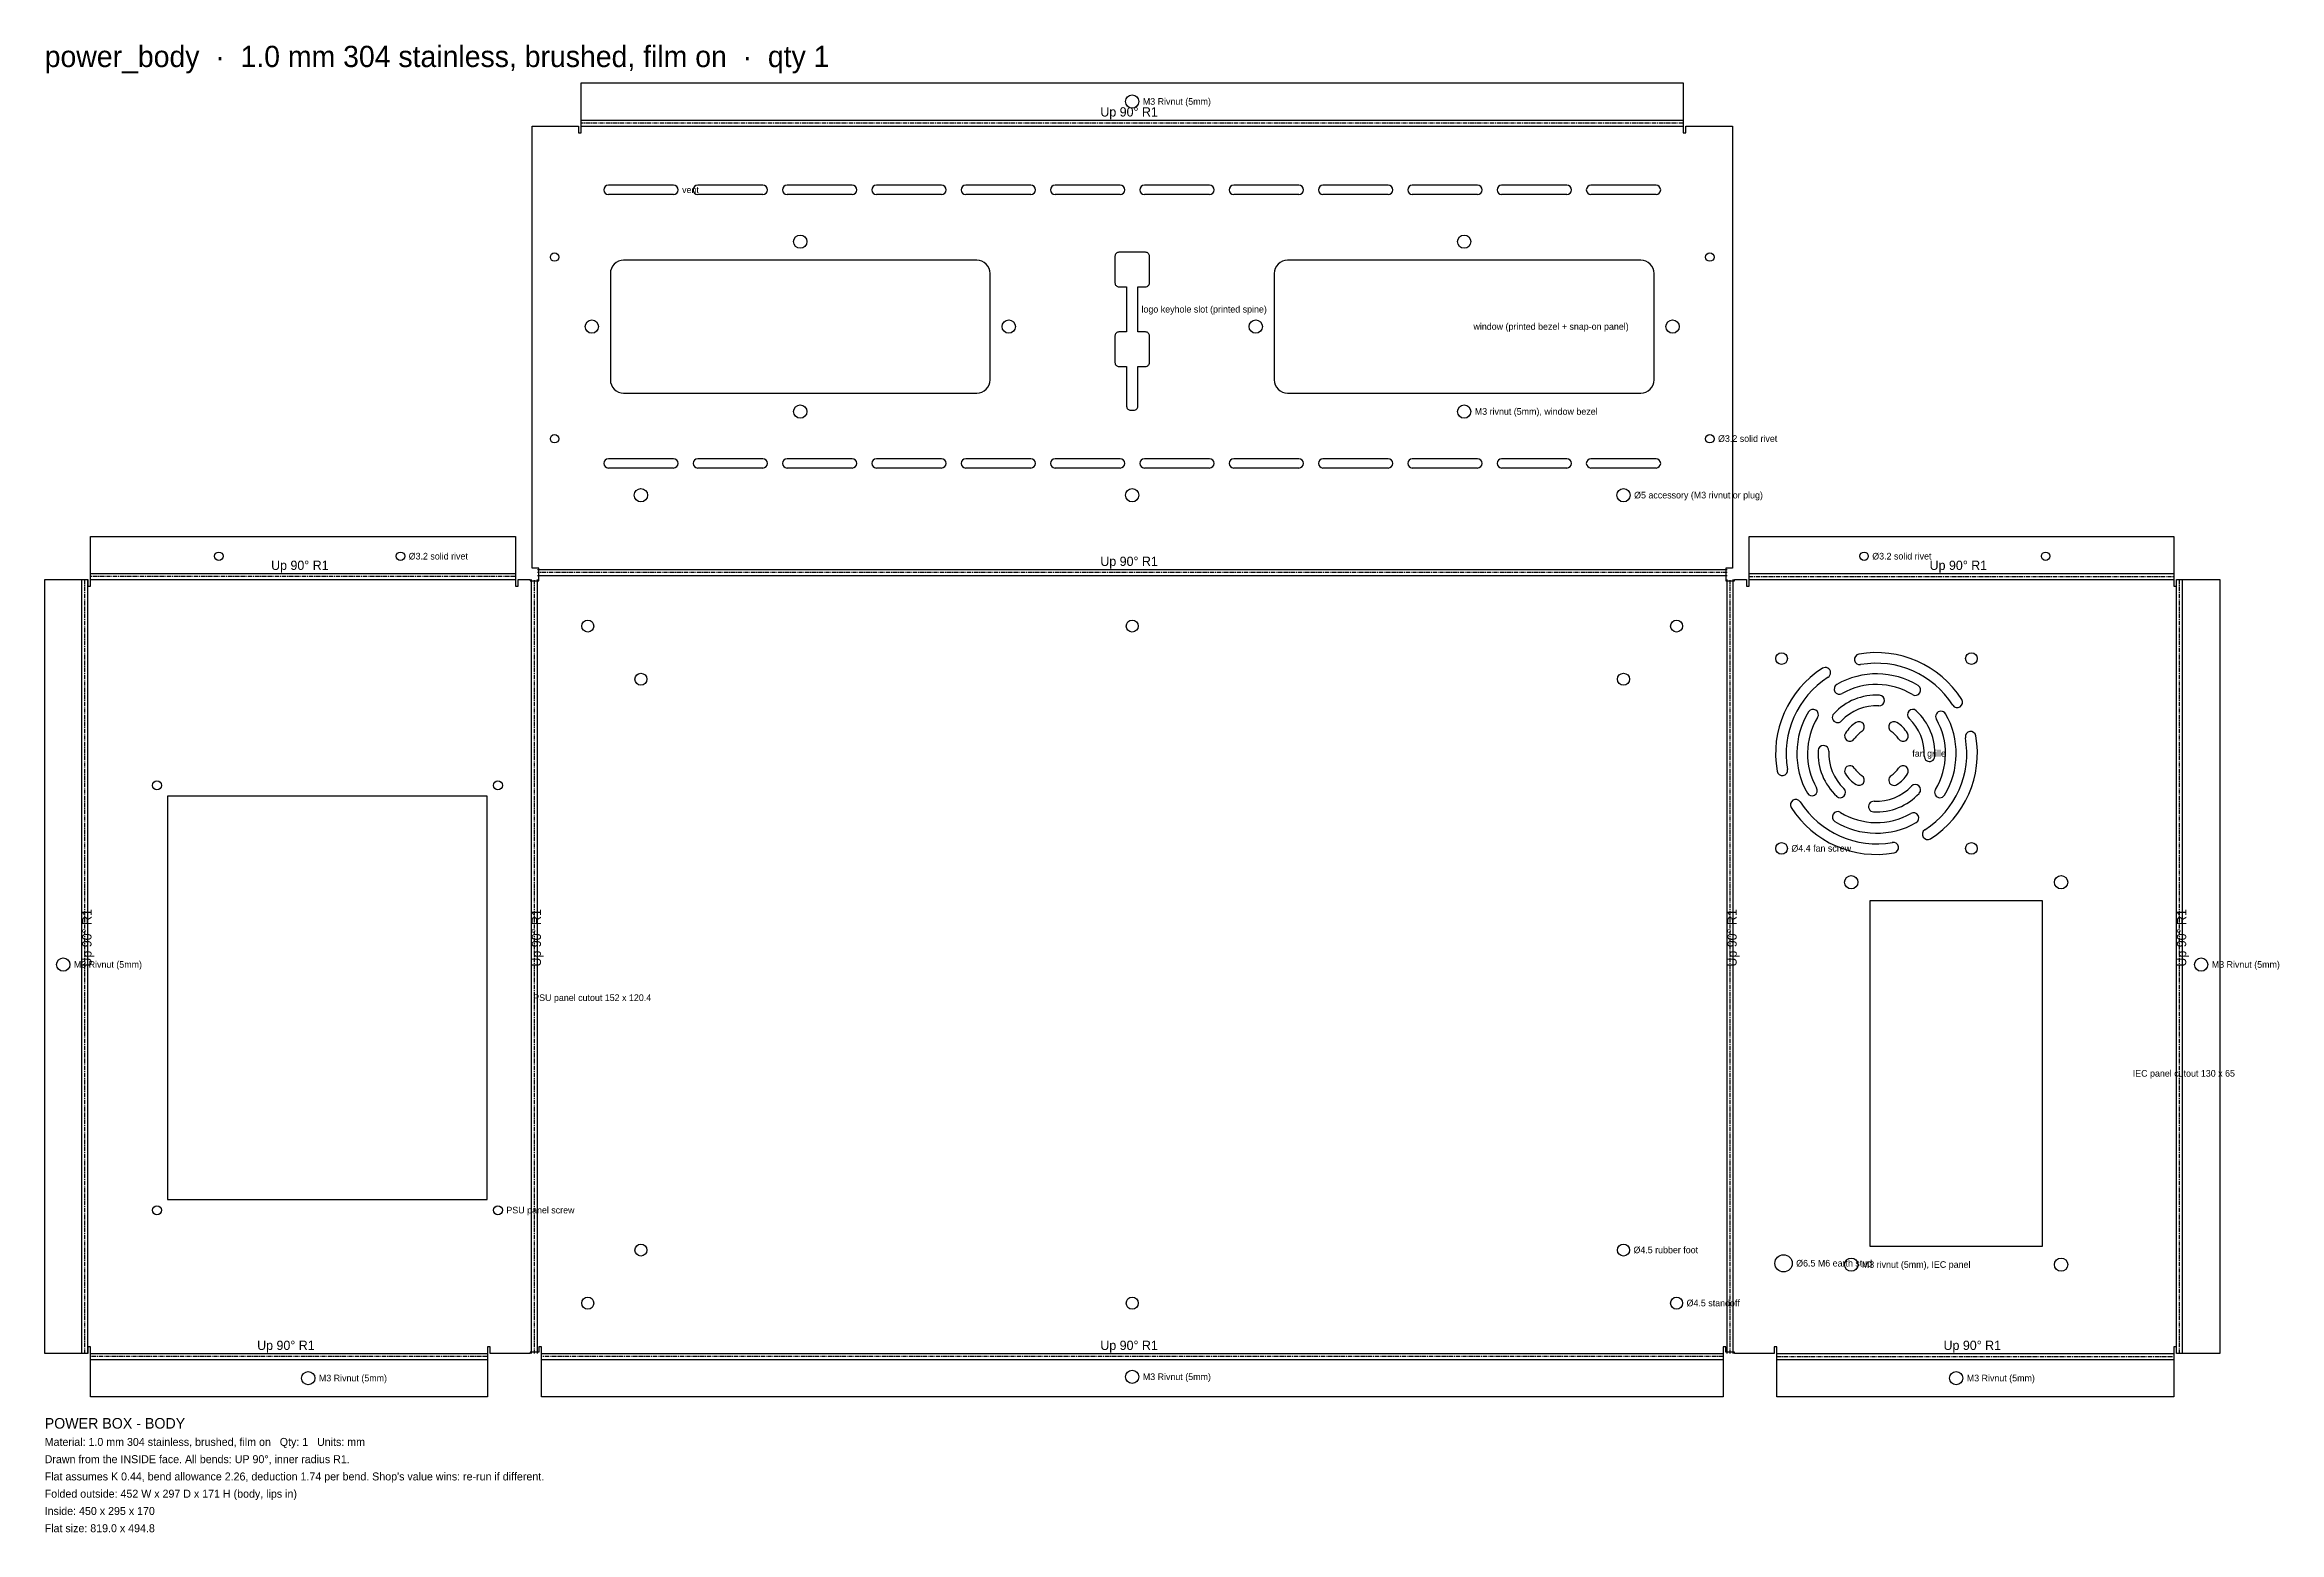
# Model space of a CAD drawing. Extents: x 0 to 1608, y -1843 to 53.
# Drawn here: x 480 to 1321, y -1092 to -532 of the extents above; entities that cross this region are included whole.
import ezdxf

# ---------------------------------------------------------------- set-up
doc = ezdxf.new("R2010")
doc.units = 0
doc.linetypes.add('CENTER2', pattern=[2.541, 1.587, -0.318, 0.318, -0.318])
for name, color, linetype in [('Bend Center', 1, 'CENTER2'), ('Bend Notes', 3, 'CONTINUOUS'), ('Leaders', 5, 'CONTINUOUS'), ('Part Labels', 2, 'Continuous'), ('Title', 7, 'CONTINUOUS'), ('Visible', 7, 'CONTINUOUS'), ('Visible Narrow', 8, 'CONTINUOUS')]:
    doc.layers.add(name, color=color, linetype=linetype)

msp = doc.modelspace()

# ---------------------------------------------------------------- texts
at = {"layer": 'Bend Notes'}
for p in [(877.52, -559.27), (565.26, -730.03), (877.52, -728.53), (1189.79, -730.03), (560.01, -1023.8), (877.52, -1023.8), (1195.04, -1023.8)]:
    msp.add_text('Up 90%%D R1', height=3.5, dxfattribs=at).set_placement(p)
for p in [(497.63, -879.42), (666.89, -879.42), (1117.15, -879.42), (1286.42, -879.42)]:
    msp.add_text('Up 90%%D R1', height=3.5, rotation=90, dxfattribs=at).set_placement(p)
at = {"layer": 'Leaders'}
for s, p in [('M3 Rivnut (5mm)', (893.52, -554.84)), ('vent', (720.02, -588.1)), ('logo keyhole slot (printed spine)', (893.02, -633.1)), ('window (printed bezel + snap-on panel)', (1018.02, -639.6)), ('M3 rivnut (5mm), window bezel', (1018.52, -671.6)), ('%%c3.2 solid rivet', (1110.12, -681.8)), ('%%c5 accessory (M3 rivnut or plug)', (1078.52, -703.1)), ('%%c3.2 solid rivet', (617.06, -726.1)), ('%%c3.2 solid rivet', (1168.19, -726.1)), ('fan grille', (1183.29, -800.37)), ('%%c4.4 fan screw', (1137.74, -836.12)), ('M3 Rivnut (5mm)', (491, -879.87)), ('M3 Rivnut (5mm)', (1296.05, -879.87)), ('PSU panel cutout 152 x 120.4', (663.96, -892.37)), ('IEC panel cutout 130 x 65', (1266.29, -920.87)), ('PSU panel screw', (653.86, -972.37)), ('%%c4.5 rubber foot', (1078.27, -987.37)), ('%%c6.5 M6 earth stud', (1139.54, -992.37)), ('M3 rivnut (5mm), IEC panel', (1164.29, -992.87)), ('%%c4.5 standoff', (1098.27, -1007.37)), ('M3 Rivnut (5mm)', (583.26, -1035.63)), ('M3 Rivnut (5mm)', (893.52, -1035.13)), ('M3 Rivnut (5mm)', (1203.79, -1035.63))]:
    msp.add_text(s, height=2.5, dxfattribs=at).set_placement(p)
at = {"layer": 'Part Labels'}
msp.add_text('power_body  ·  1.0 mm 304 stainless, brushed, film on  ·  qty 1', height=8, dxfattribs=at).set_placement((480, -540.64))
at = {"layer": 'Title'}
for s, height, p in [('POWER BOX - BODY', 4, (480, -1053.43)), ('Material: 1.0 mm 304 stainless, brushed, film on   Qty: 1   Units: mm', 3, (480, -1059.93)), ('Drawn from the INSIDE face. All bends: UP 90%%D, inner radius R1.', 3, (480, -1066.43)), ("Flat assumes K 0.44, bend allowance 2.26, deduction 1.74 per bend. Shop's value wins: re-run if different.", 3, (480, -1072.93)), ('Folded outside: 452 W x 297 D x 171 H (body, lips in)', 3, (480, -1079.43)), ('Inside: 450 x 295 x 170', 3, (480, -1085.93)), ('Flat size: 819.0 x 494.8', 3, (480, -1092.43))]:
    msp.add_text(s, height=height, dxfattribs=at).set_placement(p)

# ---------------------------------------------------------------- linework, layer by layer
at = {"layer": 'Bend Center'}
for p, q in [((1097.02, -561.77), (682.02, -561.77)), ((1113.52, -731.03), (665.52, -731.03)), ((495.13, -1025.17), (495.13, -733.67)), ((657.26, -732.53), (497.26, -732.53)), ((664.39, -1025.17), (664.39, -733.67)), ((1114.65, -1025.17), (1114.65, -733.67)), ((1121.79, -732.53), (1281.79, -732.53)), ((1283.92, -1025.17), (1283.92, -733.67)), ((646.76, -1026.3), (497.26, -1026.3)), ((1112.02, -1026.3), (667.02, -1026.3)), ((1132.29, -1026.3), (1281.79, -1026.3))]:
    msp.add_line(p, q, dxfattribs=at)
at = {"layer": 'Visible'}
for p, q in [((682.02, -560.14), (682.02, -546.64)), ((682.02, -546.64), (1097.02, -546.64)), ((1097.02, -546.64), (1097.02, -560.14)), ((663.52, -729.4), (663.52, -562.9)), ((663.52, -562.9), (681.02, -562.9)), ((681.02, -562.9), (681.02, -565.4)), ((682.02, -560.64), (682.02, -560.14)), ((682.02, -562.9), (682.02, -560.64)), ((682.02, -565.4), (682.02, -562.9)), ((1097.02, -560.14), (1097.02, -560.64)), ((1097.02, -560.64), (1097.02, -562.9)), ((1097.02, -562.9), (1097.02, -565.4)), ((1098.02, -565.4), (1098.02, -562.9)), ((1098.02, -562.9), (1115.52, -562.9)), ((1115.52, -562.9), (1115.52, -729.4)), ((681.02, -565.4), (682.02, -565.4)), ((1097.02, -565.4), (1098.02, -565.4)), ((716.77, -585.15), (692.27, -585.15)), ((716.77, -588.65), (692.27, -588.65)), ((750.41, -585.15), (725.91, -585.15)), ((750.41, -588.65), (725.91, -588.65)), ((784.05, -585.15), (759.55, -585.15)), ((784.05, -588.65), (759.55, -588.65)), ((817.68, -585.15), (793.18, -585.15)), ((817.68, -588.65), (793.18, -588.65)), ((851.32, -585.15), (826.82, -585.15)), ((851.32, -588.65), (826.82, -588.65)), ((884.96, -585.15), (860.46, -585.15)), ((884.96, -588.65), (860.46, -588.65)), ((918.59, -585.15), (894.09, -585.15)), ((918.59, -588.65), (894.09, -588.65)), ((952.23, -585.15), (927.73, -585.15)), ((952.23, -588.65), (927.73, -588.65)), ((985.86, -585.15), (961.36, -585.15)), ((985.86, -588.65), (961.36, -588.65)), ((1019.5, -585.15), (995, -585.15)), ((1019.5, -588.65), (995, -588.65)), ((1053.14, -585.15), (1028.64, -585.15)), ((1053.14, -588.65), (1028.64, -588.65)), ((1086.77, -585.15), (1062.27, -585.15)), ((1086.77, -588.65), (1062.27, -588.65)), ((695.25, -614.25), (694.49, -614.87)), ((696.11, -613.78), (695.25, -614.25)), ((697.05, -613.5), (696.11, -613.78)), ((698.02, -613.4), (697.05, -613.5)), ((831.02, -613.4), (698.02, -613.4)), ((832, -613.5), (831.02, -613.4)), ((832.94, -613.78), (832, -613.5)), ((833.8, -614.25), (832.94, -613.78)), ((834.56, -614.87), (833.8, -614.25)), ((883.05, -611.61), (883.02, -611.9)), ((883.02, -611.9), (883.02, -621.9)), ((883.14, -611.33), (883.05, -611.61)), ((883.28, -611.07), (883.14, -611.33)), ((883.46, -610.84), (883.28, -611.07)), ((883.69, -610.66), (883.46, -610.84)), ((883.95, -610.52), (883.69, -610.66)), ((884.23, -610.43), (883.95, -610.52)), ((884.52, -610.4), (884.23, -610.43)), ((894.52, -610.4), (884.52, -610.4)), ((894.82, -610.43), (894.52, -610.4)), ((895.1, -610.52), (894.82, -610.43)), ((895.36, -610.66), (895.1, -610.52)), ((895.58, -610.84), (895.36, -610.66)), ((895.77, -611.07), (895.58, -610.84)), ((895.91, -611.33), (895.77, -611.07)), ((896, -611.61), (895.91, -611.33)), ((896.02, -611.9), (896, -611.61)), ((896.02, -621.9), (896.02, -611.9)), ((945.25, -614.25), (944.49, -614.87)), ((946.11, -613.78), (945.25, -614.25)), ((947.05, -613.5), (946.11, -613.78)), ((948.02, -613.4), (947.05, -613.5)), ((1081.02, -613.4), (948.02, -613.4)), ((1082, -613.5), (1081.02, -613.4)), ((1082.94, -613.78), (1082, -613.5)), ((1083.8, -614.25), (1082.94, -613.78)), ((1084.56, -614.87), (1083.8, -614.25)), ((693.12, -617.43), (693.02, -618.4)), ((693.02, -618.4), (693.02, -658.4)), ((693.4, -616.49), (693.12, -617.43)), ((693.87, -615.63), (693.4, -616.49)), ((694.49, -614.87), (693.87, -615.63)), ((835.18, -615.63), (834.56, -614.87)), ((835.64, -616.49), (835.18, -615.63)), ((835.93, -617.43), (835.64, -616.49)), ((836.02, -618.4), (835.93, -617.43)), ((836.02, -658.4), (836.02, -618.4)), ((883.02, -621.9), (883.05, -622.2)), ((883.05, -622.2), (883.14, -622.48)), ((883.14, -622.48), (883.28, -622.74)), ((895.77, -622.74), (895.91, -622.48)), ((895.91, -622.48), (896, -622.2)), ((896, -622.2), (896.02, -621.9)), ((943.12, -617.43), (943.02, -618.4)), ((943.02, -618.4), (943.02, -658.4)), ((943.4, -616.49), (943.12, -617.43)), ((943.87, -615.63), (943.4, -616.49)), ((944.49, -614.87), (943.87, -615.63)), ((1085.18, -615.63), (1084.56, -614.87)), ((1085.64, -616.49), (1085.18, -615.63)), ((1085.93, -617.43), (1085.64, -616.49)), ((1086.02, -618.4), (1085.93, -617.43)), ((1086.02, -658.4), (1086.02, -618.4)), ((883.28, -622.74), (883.46, -622.96)), ((883.46, -622.96), (883.69, -623.15)), ((883.69, -623.15), (883.95, -623.29)), ((883.95, -623.29), (884.23, -623.37)), ((884.23, -623.37), (884.52, -623.4)), ((884.52, -623.4), (887.35, -623.4)), ((887.35, -623.4), (887.42, -623.41)), ((887.42, -623.41), (887.42, -623.48)), ((887.42, -623.48), (887.42, -640.33)), ((891.62, -623.48), (891.63, -623.41)), ((891.62, -640.33), (891.62, -623.48)), ((891.63, -623.41), (891.7, -623.4)), ((891.7, -623.4), (894.52, -623.4)), ((894.52, -623.4), (894.82, -623.37)), ((894.82, -623.37), (895.1, -623.29)), ((895.1, -623.29), (895.36, -623.15)), ((895.36, -623.15), (895.58, -622.96)), ((895.58, -622.96), (895.77, -622.74)), ((883.05, -641.61), (883.02, -641.9)), ((883.02, -641.9), (883.02, -651.9)), ((883.14, -641.33), (883.05, -641.61)), ((883.28, -641.07), (883.14, -641.33)), ((883.46, -640.84), (883.28, -641.07)), ((883.69, -640.66), (883.46, -640.84)), ((883.95, -640.52), (883.69, -640.66)), ((884.23, -640.43), (883.95, -640.52)), ((884.52, -640.4), (884.23, -640.43)), ((887.35, -640.4), (884.52, -640.4)), ((887.42, -640.4), (887.35, -640.4)), ((887.42, -640.33), (887.42, -640.4)), ((891.63, -640.4), (891.62, -640.33)), ((891.7, -640.4), (891.63, -640.4)), ((894.52, -640.4), (891.7, -640.4)), ((894.82, -640.43), (894.52, -640.4)), ((895.1, -640.52), (894.82, -640.43)), ((895.36, -640.66), (895.1, -640.52)), ((895.58, -640.84), (895.36, -640.66)), ((895.77, -641.07), (895.58, -640.84)), ((895.91, -641.33), (895.77, -641.07)), ((896, -641.61), (895.91, -641.33)), ((896.02, -641.9), (896, -641.61)), ((896.02, -651.9), (896.02, -641.9)), ((883.02, -651.9), (883.05, -652.2)), ((883.05, -652.2), (883.14, -652.48)), ((883.14, -652.48), (883.28, -652.74)), ((883.28, -652.74), (883.46, -652.96)), ((883.46, -652.96), (883.69, -653.15)), ((883.69, -653.15), (883.95, -653.29)), ((883.95, -653.29), (884.23, -653.37)), ((884.23, -653.37), (884.52, -653.4)), ((884.52, -653.4), (887.35, -653.4)), ((887.35, -653.4), (887.42, -653.41)), ((887.42, -653.41), (887.42, -653.48)), ((887.42, -653.48), (887.42, -668.4)), ((891.62, -653.48), (891.63, -653.41)), ((891.62, -668.4), (891.62, -653.48)), ((891.63, -653.41), (891.7, -653.4)), ((891.7, -653.4), (894.52, -653.4)), ((894.52, -653.4), (894.82, -653.37)), ((894.82, -653.37), (895.1, -653.29)), ((895.1, -653.29), (895.36, -653.15)), ((895.36, -653.15), (895.58, -652.96)), ((895.58, -652.96), (895.77, -652.74)), ((895.77, -652.74), (895.91, -652.48)), ((895.91, -652.48), (896, -652.2)), ((896, -652.2), (896.02, -651.9)), ((693.02, -658.4), (693.12, -659.38)), ((693.12, -659.38), (693.4, -660.32)), ((693.4, -660.32), (693.87, -661.18)), ((693.87, -661.18), (694.49, -661.94)), ((694.49, -661.94), (695.25, -662.56)), ((695.25, -662.56), (696.11, -663.02)), ((696.11, -663.02), (697.05, -663.31)), ((697.05, -663.31), (698.02, -663.4)), ((698.02, -663.4), (831.02, -663.4)), ((831.02, -663.4), (832, -663.31)), ((832, -663.31), (832.94, -663.02)), ((832.94, -663.02), (833.8, -662.56)), ((833.8, -662.56), (834.56, -661.94)), ((834.56, -661.94), (835.18, -661.18)), ((835.18, -661.18), (835.64, -660.32)), ((835.64, -660.32), (835.93, -659.38)), ((835.93, -659.38), (836.02, -658.4)), ((943.02, -658.4), (943.12, -659.38)), ((943.12, -659.38), (943.4, -660.32)), ((943.4, -660.32), (943.87, -661.18)), ((943.87, -661.18), (944.49, -661.94)), ((944.49, -661.94), (945.25, -662.56)), ((945.25, -662.56), (946.11, -663.02)), ((946.11, -663.02), (947.05, -663.31)), ((947.05, -663.31), (948.02, -663.4)), ((948.02, -663.4), (1081.02, -663.4)), ((1081.02, -663.4), (1082, -663.31)), ((1082, -663.31), (1082.94, -663.02)), ((1082.94, -663.02), (1083.8, -662.56)), ((1083.8, -662.56), (1084.56, -661.94)), ((1084.56, -661.94), (1085.18, -661.18)), ((1085.18, -661.18), (1085.64, -660.32)), ((1085.64, -660.32), (1085.93, -659.38)), ((1085.93, -659.38), (1086.02, -658.4)), ((887.42, -668.4), (887.45, -668.7)), ((887.45, -668.7), (887.54, -668.98)), ((887.54, -668.98), (887.68, -669.24)), ((887.68, -669.24), (887.86, -669.46)), ((887.86, -669.46), (888.09, -669.65)), ((888.09, -669.65), (888.35, -669.79)), ((888.35, -669.79), (888.63, -669.87)), ((888.63, -669.87), (888.92, -669.9)), ((888.92, -669.9), (890.12, -669.9)), ((890.12, -669.9), (890.42, -669.87)), ((890.42, -669.87), (890.7, -669.79)), ((890.7, -669.79), (890.96, -669.65)), ((890.96, -669.65), (891.18, -669.46)), ((891.18, -669.46), (891.37, -669.24)), ((891.37, -669.24), (891.51, -668.98)), ((891.51, -668.98), (891.6, -668.7)), ((891.6, -668.7), (891.62, -668.4)), ((716.77, -688.15), (692.27, -688.15)), ((750.41, -688.15), (725.91, -688.15)), ((784.05, -688.15), (759.55, -688.15)), ((817.68, -688.15), (793.18, -688.15)), ((851.32, -688.15), (826.82, -688.15)), ((884.96, -688.15), (860.46, -688.15)), ((918.59, -688.15), (894.09, -688.15)), ((952.23, -688.15), (927.73, -688.15)), ((985.86, -688.15), (961.36, -688.15)), ((1019.5, -688.15), (995, -688.15)), ((1053.14, -688.15), (1028.64, -688.15)), ((1086.77, -688.15), (1062.27, -688.15)), ((716.77, -691.65), (692.27, -691.65)), ((750.41, -691.65), (725.91, -691.65)), ((784.05, -691.65), (759.55, -691.65)), ((817.68, -691.65), (793.18, -691.65)), ((851.32, -691.65), (826.82, -691.65)), ((884.96, -691.65), (860.46, -691.65)), ((918.59, -691.65), (894.09, -691.65)), ((952.23, -691.65), (927.73, -691.65)), ((985.86, -691.65), (961.36, -691.65)), ((1019.5, -691.65), (995, -691.65)), ((1053.14, -691.65), (1028.64, -691.65)), ((1086.77, -691.65), (1062.27, -691.65)), ((497.26, -730.9), (497.26, -717.4)), ((497.26, -717.4), (657.26, -717.4)), ((657.26, -717.4), (657.26, -730.9)), ((1121.79, -730.9), (1121.79, -717.4)), ((1121.79, -717.4), (1281.79, -717.4)), ((1281.79, -717.4), (1281.79, -730.9)), ((497.26, -731.4), (497.26, -730.9)), ((497.26, -733.67), (497.26, -731.4)), ((657.26, -730.9), (657.26, -731.4)), ((657.26, -731.4), (657.26, -733.67)), ((666.02, -729.4), (663.52, -729.4)), ((666.02, -734.17), (666.02, -729.4)), ((1115.52, -729.4), (1113.02, -729.4)), ((1113.02, -729.4), (1113.02, -734.17)), ((1121.79, -731.4), (1121.79, -730.9)), ((1121.79, -733.67), (1121.79, -731.4)), ((1281.79, -730.9), (1281.79, -731.4)), ((1281.79, -731.4), (1281.79, -733.67)), ((480, -1025.17), (480, -733.67)), ((480, -733.67), (494, -733.67)), ((494, -733.67), (496.26, -733.67)), ((496.26, -733.67), (496.26, -736.17)), ((496.26, -736.17), (497.26, -736.17)), ((497.26, -736.17), (497.26, -733.67)), ((657.26, -733.67), (657.26, -736.17)), ((657.26, -736.17), (658.26, -736.17)), ((658.26, -736.17), (658.26, -733.67)), ((658.26, -733.67), (662.76, -733.67)), ((662.76, -733.67), (662.76, -734.17)), ((662.76, -734.17), (666.02, -734.17)), ((1113.02, -734.17), (1116.29, -734.17)), ((1116.29, -734.17), (1116.29, -733.67)), ((1116.29, -733.67), (1120.79, -733.67)), ((1120.79, -733.67), (1120.79, -736.17)), ((1120.79, -736.17), (1121.79, -736.17)), ((1121.79, -736.17), (1121.79, -733.67)), ((1281.79, -733.67), (1281.79, -736.17)), ((1281.79, -736.17), (1282.79, -736.17)), ((1282.79, -736.17), (1282.79, -733.67)), ((1282.79, -733.67), (1285.05, -733.67)), ((1285.05, -733.67), (1299.05, -733.67)), ((1299.05, -733.67), (1299.05, -1025.17)), ((646.66, -815.17), (526.26, -815.17)), ((526.26, -815.17), (526.26, -967.17)), ((646.66, -967.17), (646.66, -815.17)), ((1232.29, -854.67), (1167.29, -854.67)), ((1167.29, -854.67), (1167.29, -984.67)), ((1232.29, -984.67), (1232.29, -854.67)), ((526.26, -967.17), (646.66, -967.17)), ((1167.29, -984.67), (1232.29, -984.67)), ((494, -1025.17), (480, -1025.17)), ((496.26, -1025.17), (494, -1025.17)), ((497.26, -1022.67), (496.26, -1022.67)), ((496.26, -1022.67), (496.26, -1025.17)), ((497.26, -1025.17), (497.26, -1022.67)), ((497.26, -1027.43), (497.26, -1025.17)), ((647.76, -1022.67), (646.76, -1022.67)), ((646.76, -1022.67), (646.76, -1025.17)), ((646.76, -1025.17), (646.76, -1027.43)), ((647.76, -1025.17), (647.76, -1022.67)), ((662.76, -1025.17), (647.76, -1025.17)), ((666.02, -1024.67), (662.76, -1024.67)), ((662.76, -1024.67), (662.76, -1025.17)), ((667.02, -1022.67), (666.02, -1022.67)), ((666.02, -1022.67), (666.02, -1024.67)), ((667.02, -1025.17), (667.02, -1022.67)), ((667.02, -1027.43), (667.02, -1025.17)), ((1113.02, -1022.67), (1112.02, -1022.67)), ((1112.02, -1022.67), (1112.02, -1025.17)), ((1112.02, -1025.17), (1112.02, -1027.43)), ((1113.02, -1024.67), (1113.02, -1022.67)), ((1116.29, -1024.67), (1113.02, -1024.67)), ((1116.29, -1025.17), (1116.29, -1024.67)), ((1131.29, -1025.17), (1116.29, -1025.17)), ((1132.29, -1022.67), (1131.29, -1022.67)), ((1131.29, -1022.67), (1131.29, -1025.17)), ((1132.29, -1025.17), (1132.29, -1022.67)), ((1132.29, -1027.43), (1132.29, -1025.17)), ((1282.79, -1022.67), (1281.79, -1022.67)), ((1281.79, -1022.67), (1281.79, -1025.17)), ((1281.79, -1025.17), (1281.79, -1027.43)), ((1282.79, -1025.17), (1282.79, -1022.67)), ((1285.05, -1025.17), (1282.79, -1025.17)), ((1299.05, -1025.17), (1285.05, -1025.17)), ((497.26, -1027.93), (497.26, -1027.43)), ((497.26, -1041.43), (497.26, -1027.93)), ((646.76, -1027.43), (646.76, -1027.93)), ((646.76, -1027.93), (646.76, -1041.43)), ((667.02, -1027.93), (667.02, -1027.43)), ((667.02, -1041.43), (667.02, -1027.93)), ((1112.02, -1027.43), (1112.02, -1027.93)), ((1112.02, -1027.93), (1112.02, -1041.43)), ((1132.29, -1027.93), (1132.29, -1027.43)), ((1132.29, -1041.43), (1132.29, -1027.93)), ((1281.79, -1027.43), (1281.79, -1027.93)), ((1281.79, -1027.93), (1281.79, -1041.43)), ((646.76, -1041.43), (497.26, -1041.43)), ((1112.02, -1041.43), (667.02, -1041.43)), ((1281.79, -1041.43), (1132.29, -1041.43))]:
    msp.add_line(p, q, dxfattribs=at)
for centre, radius in [((889.52, -553.64), 2.5), ((764.52, -606.4), 2.5), ((1014.52, -606.4), 2.5), ((672.02, -612.2), 1.6), ((1107.02, -612.2), 1.6), ((686.02, -638.4), 2.5), ((843.02, -638.4), 2.5), ((936.02, -638.4), 2.5), ((1093.02, -638.4), 2.5), ((764.52, -670.4), 2.5), ((1014.52, -670.4), 2.5), ((672.02, -680.6), 1.6), ((1107.02, -680.6), 1.6), ((704.52, -701.9), 2.5), ((889.52, -701.9), 2.5), ((1074.52, -701.9), 2.5), ((545.56, -724.9), 1.6), ((613.96, -724.9), 1.6), ((1165.09, -724.9), 1.6), ((1233.49, -724.9), 1.6), ((684.52, -751.17), 2.25), ((889.52, -751.17), 2.25), ((1094.52, -751.17), 2.25), ((1134.04, -763.42), 2.2), ((1205.54, -763.42), 2.2), ((704.52, -771.17), 2.25), ((1074.52, -771.17), 2.25), ((522.26, -811.17), 1.7), ((650.66, -811.17), 1.7), ((1134.04, -834.92), 2.2), ((1205.54, -834.92), 2.2), ((1160.29, -847.67), 2.5), ((1239.29, -847.67), 2.5), ((487, -878.67), 2.5), ((1292.05, -878.67), 2.5), ((522.26, -971.17), 1.7), ((650.66, -971.17), 1.7), ((704.52, -986.17), 2.25), ((1074.52, -986.17), 2.25), ((1134.79, -991.17), 3.25), ((1160.29, -991.67), 2.5), ((1239.29, -991.67), 2.5), ((684.52, -1006.17), 2.25), ((889.52, -1006.17), 2.25), ((1094.52, -1006.17), 2.25), ((579.26, -1034.43), 2.5), ((889.52, -1033.93), 2.5), ((1199.79, -1034.43), 2.5)]:
    msp.add_circle(centre, radius, dxfattribs=at)
for centre, radius, start, end in [((692.27, -586.9), 1.75, 90, 270), ((716.77, -586.9), 1.75, 270, 90), ((725.91, -586.9), 1.75, 90, 270), ((750.41, -586.9), 1.75, 270, 90), ((759.55, -586.9), 1.75, 90, 270), ((784.05, -586.9), 1.75, 270, 90), ((793.18, -586.9), 1.75, 90, 270), ((817.68, -586.9), 1.75, 270, 90), ((826.82, -586.9), 1.75, 90, 270), ((851.32, -586.9), 1.75, 270, 90), ((860.46, -586.9), 1.75, 90, 270), ((884.96, -586.9), 1.75, 270, 90), ((894.09, -586.9), 1.75, 90, 270), ((918.59, -586.9), 1.75, 270, 90), ((927.73, -586.9), 1.75, 90, 270), ((952.23, -586.9), 1.75, 270, 90), ((961.36, -586.9), 1.75, 90, 270), ((985.86, -586.9), 1.75, 270, 90), ((995, -586.9), 1.75, 90, 270), ((1019.5, -586.9), 1.75, 270, 90), ((1028.64, -586.9), 1.75, 90, 270), ((1053.14, -586.9), 1.75, 270, 90), ((1062.27, -586.9), 1.75, 90, 270), ((1086.77, -586.9), 1.75, 270, 90), ((692.27, -689.9), 1.75, 90, 270), ((716.77, -689.9), 1.75, 270, 90), ((725.91, -689.9), 1.75, 90, 270), ((750.41, -689.9), 1.75, 270, 90), ((759.55, -689.9), 1.75, 90, 270), ((784.05, -689.9), 1.75, 270, 90), ((793.18, -689.9), 1.75, 90, 270), ((817.68, -689.9), 1.75, 270, 90), ((826.82, -689.9), 1.75, 90, 270), ((851.32, -689.9), 1.75, 270, 90), ((860.46, -689.9), 1.75, 90, 270), ((884.96, -689.9), 1.75, 270, 90), ((894.09, -689.9), 1.75, 90, 270), ((918.59, -689.9), 1.75, 270, 90), ((927.73, -689.9), 1.75, 90, 270), ((952.23, -689.9), 1.75, 270, 90), ((961.36, -689.9), 1.75, 90, 270), ((985.86, -689.9), 1.75, 270, 90), ((995, -689.9), 1.75, 90, 270), ((1019.5, -689.9), 1.75, 270, 90), ((1028.64, -689.9), 1.75, 90, 270), ((1053.14, -689.9), 1.75, 270, 90), ((1062.27, -689.9), 1.75, 90, 270), ((1086.77, -689.9), 1.75, 270, 90), ((1163.47, -763.72), 2, 100.1042, 280.1042), ((1169.79, -799.17), 38, 32.3859, 100.1042), ((1169.79, -799.17), 34, 32.3859, 100.1042), ((1169.79, -799.17), 38, 122.3859, 190.1042), ((1169.79, -799.17), 34, 122.3859, 190.1042), ((1150.5, -768.77), 2, 302.3859, 122.3859), ((1155.85, -774.88), 2, 119.8394, 299.8394), ((1169.79, -799.17), 30, 58.4873, 119.8394), ((1169.79, -799.17), 26, 58.4873, 119.8394), ((1184.42, -775.29), 2, 238.4873, 58.4873), ((1145.92, -784.53), 2, 328.4873, 148.4873), ((1169.79, -799.17), 22, 87.1352, 137.0282), ((1169.79, -799.17), 18, 87.1352, 137.0282), ((1170.79, -779.19), 2, 267.1352, 87.1352), ((1183.42, -784.53), 2, 47.0282, 227.0282), ((1200.19, -779.88), 2, 212.3859, 32.3859), ((1169.79, -799.17), 30, 148.4873, 209.8394), ((1169.79, -799.17), 26, 148.4873, 209.8394), ((1155.15, -785.53), 2, 137.0282, 317.0282), ((1169.79, -799.17), 14, 123.4225, 146.5775), ((1169.79, -799.17), 10, 123.4225, 146.5775), ((1163.18, -789.15), 2, 303.4225, 123.4225), ((1176.4, -789.15), 2, 56.5775, 236.5775), ((1169.79, -799.17), 10, 33.4225, 56.5775), ((1169.79, -799.17), 14, 33.4225, 56.5775), ((1169.79, -799.17), 18, 357.1352, 47.0282), ((1169.79, -799.17), 22, 357.1352, 47.0282), ((1169.79, -799.17), 26, 328.4873, 29.8394), ((1194.07, -785.23), 2, 29.8394, 209.8394), ((1169.79, -799.17), 30, 328.4873, 29.8394), ((1205.23, -792.85), 2, 10.1042, 190.1042), ((1169.79, -799.17), 22, 177.1352, 227.0282), ((1149.81, -798.17), 2, 357.1352, 177.1352), ((1169.79, -799.17), 18, 177.1352, 227.0282), ((1159.77, -792.56), 2, 146.5775, 326.5775), ((1179.8, -792.56), 2, 213.4225, 33.4225), ((1169.79, -799.17), 34, 302.3859, 10.1042), ((1169.79, -799.17), 38, 302.3859, 10.1042), ((1134.34, -805.48), 2, 190.1042, 10.1042), ((1159.77, -805.78), 2, 33.4225, 213.4225), ((1169.79, -799.17), 14, 213.4225, 236.5775), ((1169.79, -799.17), 10, 213.4225, 236.5775), ((1163.18, -809.18), 2, 236.5775, 56.5775), ((1176.4, -809.18), 2, 123.4225, 303.4225), ((1169.79, -799.17), 10, 303.4225, 326.5775), ((1169.79, -799.17), 14, 303.4225, 326.5775), ((1179.8, -805.78), 2, 326.5775, 146.5775), ((1189.76, -800.17), 2, 177.1352, 357.1352), ((1145.5, -813.1), 2, 209.8394, 29.8394), ((1156.15, -813.8), 2, 227.0282, 47.0282), ((1169.79, -799.17), 22, 267.1352, 317.0282), ((1169.79, -799.17), 18, 267.1352, 317.0282), ((1184.42, -812.8), 2, 317.0282, 137.0282), ((1193.66, -813.8), 2, 148.4873, 328.4873), ((1139.39, -818.45), 2, 32.3859, 212.3859), ((1169.79, -799.17), 38, 212.3859, 280.1042), ((1169.79, -799.17), 34, 212.3859, 280.1042), ((1155.15, -823.04), 2, 58.4873, 238.4873), ((1169.79, -799.17), 26, 238.4873, 299.8394), ((1168.79, -819.14), 2, 87.1352, 267.1352), ((1183.72, -823.45), 2, 299.8394, 119.8394), ((1169.79, -799.17), 30, 238.4873, 299.8394), ((1176.1, -834.61), 2, 280.1042, 100.1042), ((1189.07, -829.57), 2, 122.3859, 302.3859)]:
    msp.add_arc(centre, radius, start, end, dxfattribs=at)
at = {"layer": 'Visible Narrow'}
for p, q in [((682.02, -560.64), (1097.02, -560.64)), ((682.02, -562.9), (1097.02, -562.9)), ((497.26, -731.4), (657.26, -731.4)), ((665.52, -729.9), (1113.52, -729.9)), ((1121.79, -731.4), (1281.79, -731.4)), ((494, -1025.17), (494, -733.67)), ((496.26, -1025.17), (496.26, -733.67)), ((497.26, -733.67), (657.26, -733.67)), ((663.26, -1025.17), (663.26, -733.67)), ((665.52, -732.17), (1113.52, -732.17)), ((665.52, -1025.17), (665.52, -733.67)), ((1113.52, -1025.17), (1113.52, -733.67)), ((1115.79, -1025.17), (1115.79, -733.67)), ((1121.79, -733.67), (1281.79, -733.67)), ((1282.79, -1025.17), (1282.79, -733.67)), ((1285.05, -1025.17), (1285.05, -733.67)), ((497.26, -1025.17), (646.76, -1025.17)), ((667.02, -1025.17), (1112.02, -1025.17)), ((1132.29, -1025.17), (1281.79, -1025.17)), ((497.26, -1027.43), (646.76, -1027.43)), ((667.02, -1027.43), (1112.02, -1027.43)), ((1132.29, -1027.43), (1281.79, -1027.43))]:
    msp.add_line(p, q, dxfattribs=at)

msp.set_redraw_order([(e.dxf.handle, doc.entitydb.next_handle()) for e in msp.query("TEXT MTEXT ATTDEF DIMENSION ARC_DIMENSION")])  # texts and dimensions are drawn at this point

doc.saveas('drawing.dxf')
